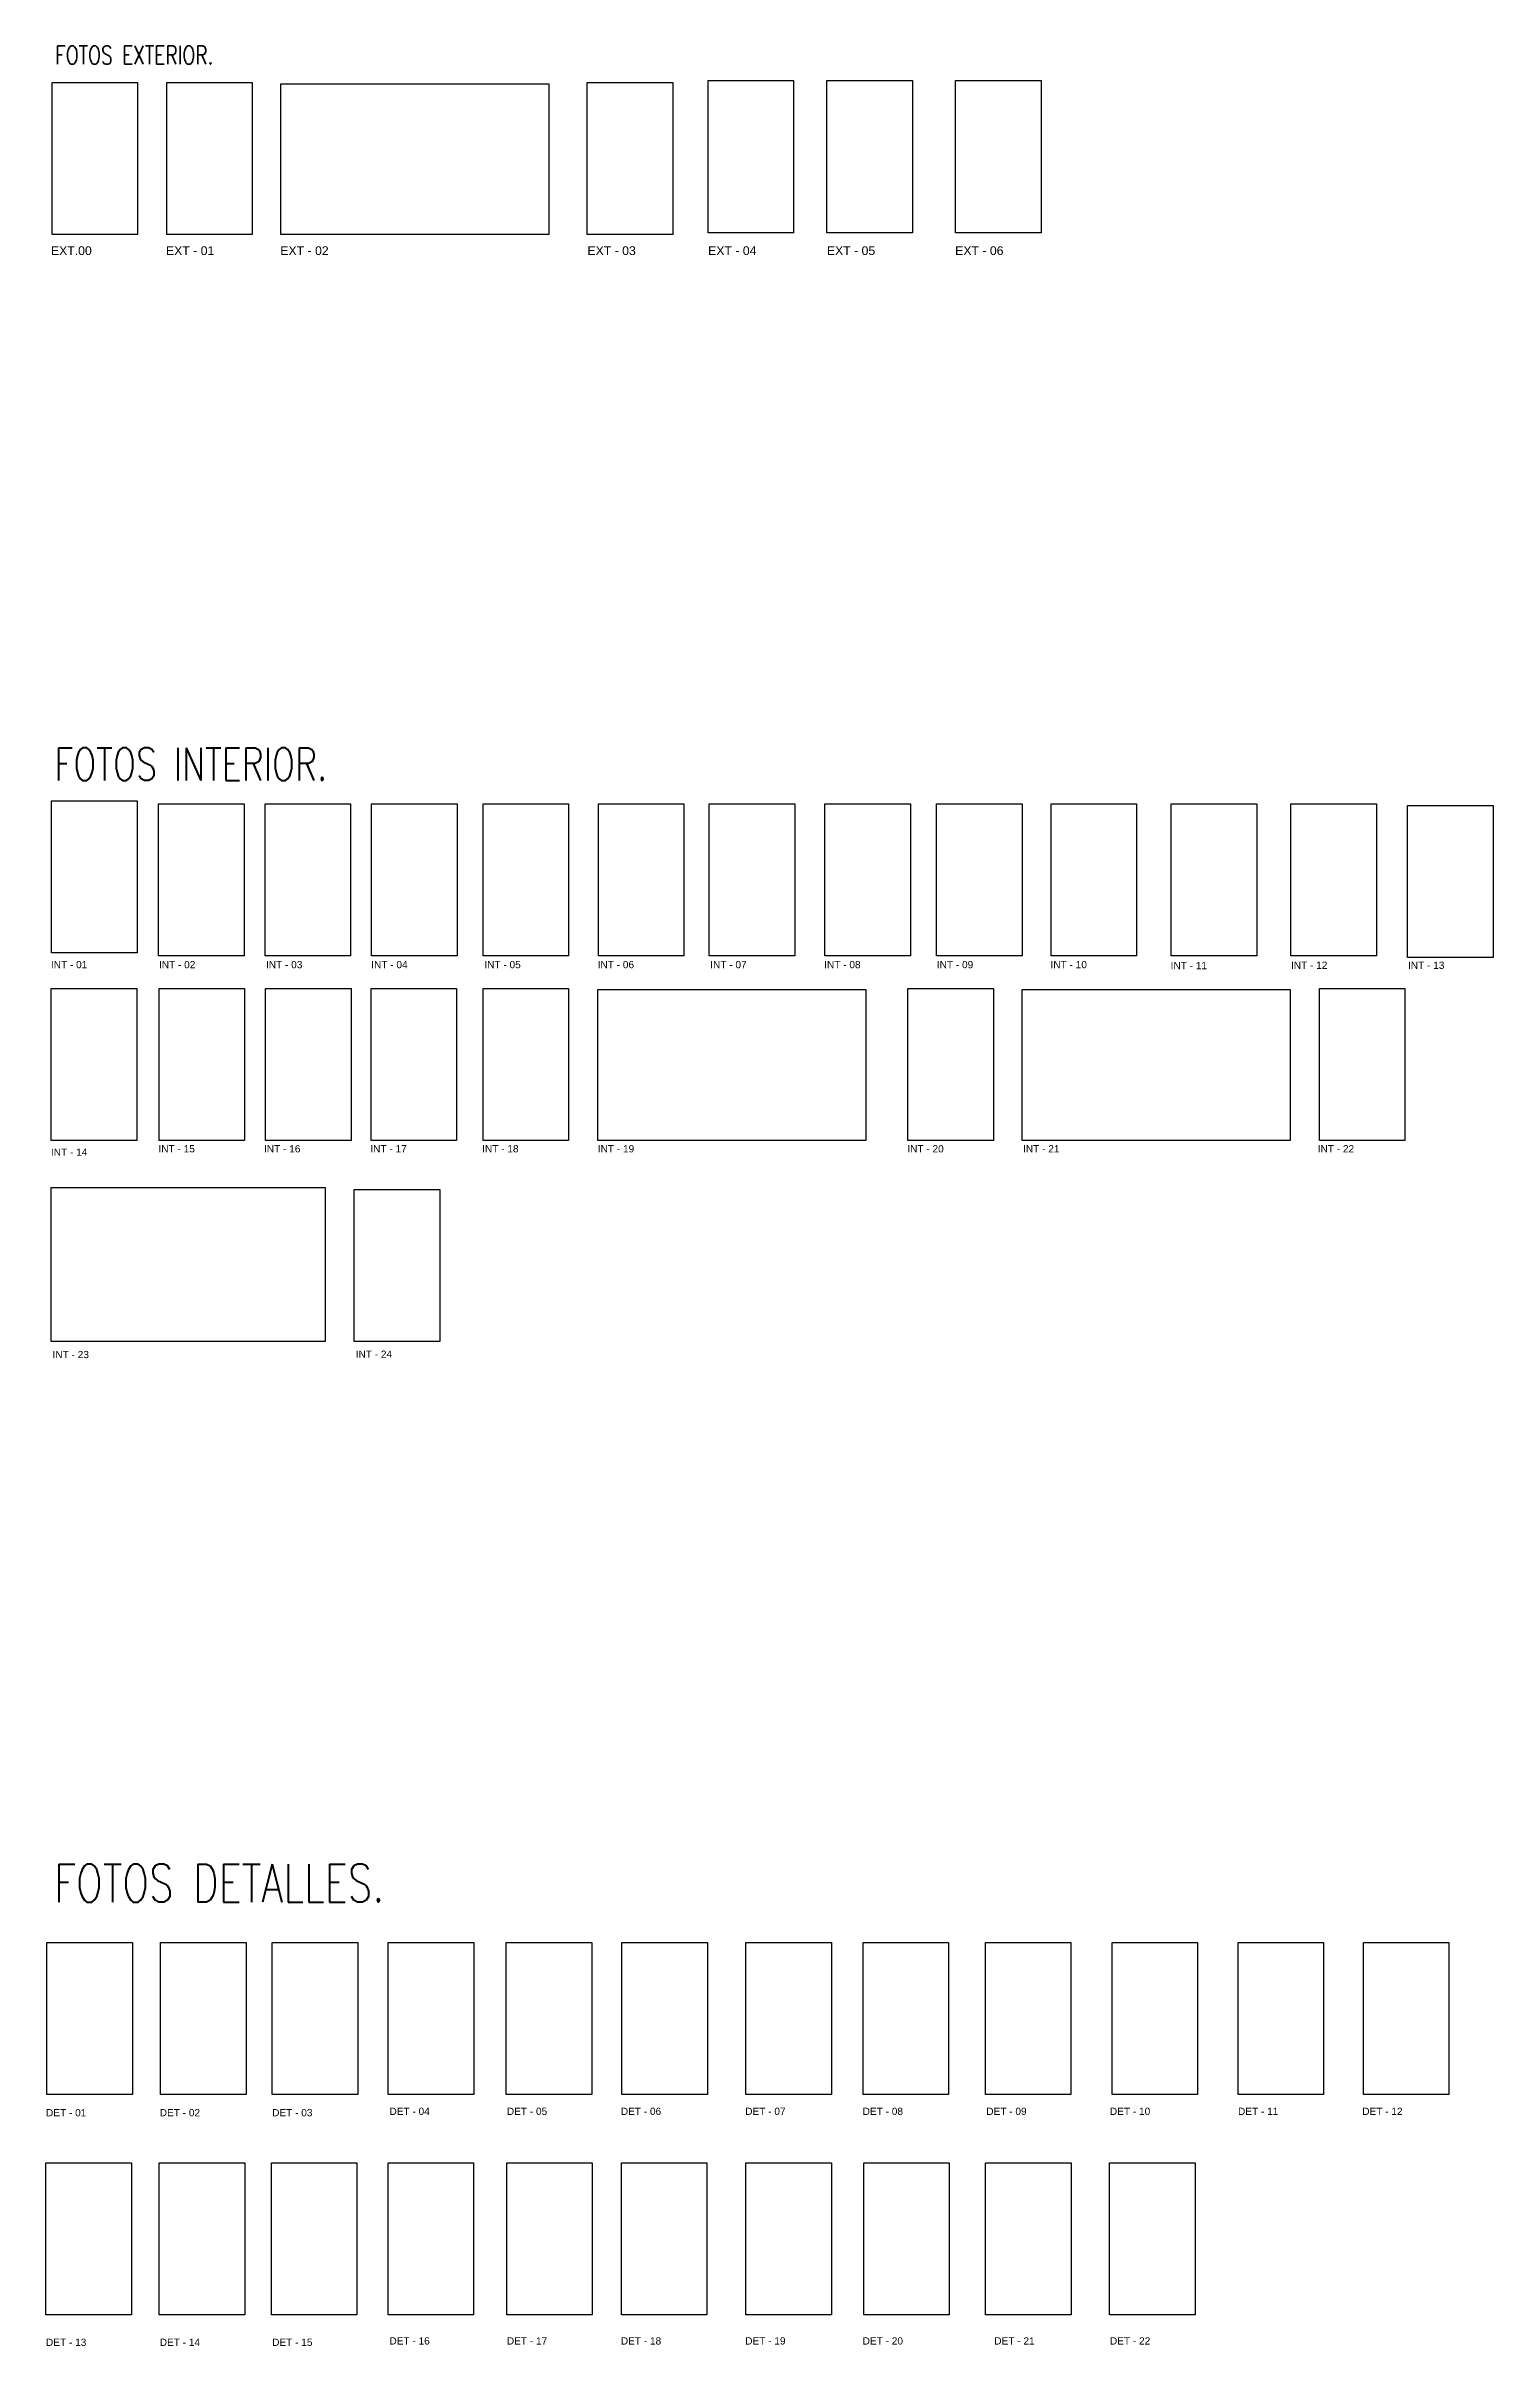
# Model space of a CAD drawing. Header units: millimetres. Extents: x 0 to 21977, y 2 to 7635.
# Drawn here: x 10929.75 to 10955.12, y 3792.52 to 3832.85 of the extents above; entities that cross this region are included whole.
import ezdxf

# ---------------------------------------------------------------- set-up
doc = ezdxf.new("R2010")
doc.units = ezdxf.units.MM
doc.layers.add('IMAGENES', color=141, linetype='Continuous')
doc.styles.add('BBVA_Guadalajara Rastro_FN$0$X-PP-NEW$0$ROMANS', font='romans.shx', dxfattribs={"width": 0.75})
doc.styles.get("Standard").update_dxf_attribs({"font": 'arial.ttf'})
picture_1 = doc.add_image_def('image9.jpg', size_in_pixel=(585, 1040))
picture_2 = doc.add_image_def('image32.jpg', size_in_pixel=(585, 1040))
picture_3 = doc.add_image_def('image33.jpg', size_in_pixel=(585, 1040))
picture_4 = doc.add_image_def('image34.jpg', size_in_pixel=(585, 1040))
picture_5 = doc.add_image_def('image35.jpg', size_in_pixel=(585, 1040))
picture_6 = doc.add_image_def('image36.jpg', size_in_pixel=(585, 1040))
picture_7 = doc.add_image_def('image37.jpg', size_in_pixel=(585, 1040))
picture_8 = doc.add_image_def('image38.jpg', size_in_pixel=(585, 1040))
picture_9 = doc.add_image_def('image39.jpg', size_in_pixel=(585, 1040))
picture_10 = doc.add_image_def('image40.jpg', size_in_pixel=(585, 1040))
picture_11 = doc.add_image_def('image41.jpg', size_in_pixel=(585, 1040))
picture_12 = doc.add_image_def('image42.jpg', size_in_pixel=(585, 1040))
picture_13 = doc.add_image_def('image43.jpg', size_in_pixel=(585, 1040))
picture_14 = doc.add_image_def('image44.jpg', size_in_pixel=(585, 1040))
picture_15 = doc.add_image_def('image45.jpg', size_in_pixel=(585, 1040))
picture_16 = doc.add_image_def('image46.jpg', size_in_pixel=(585, 1040))
picture_17 = doc.add_image_def('image47.jpg', size_in_pixel=(585, 1040))
picture_18 = doc.add_image_def('image48.jpg', size_in_pixel=(585, 1040))
picture_19 = doc.add_image_def('image49.jpg', size_in_pixel=(585, 1040))
picture_20 = doc.add_image_def('image50.jpg', size_in_pixel=(585, 1040))
picture_21 = doc.add_image_def('image51.jpg', size_in_pixel=(585, 1040))
picture_22 = doc.add_image_def('image52.jpg', size_in_pixel=(585, 1040))
picture_23 = doc.add_image_def('image8.jpg', size_in_pixel=(585, 1040))
picture_24 = doc.add_image_def('image10.jpg', size_in_pixel=(585, 1040))
picture_25 = doc.add_image_def('image11.jpg', size_in_pixel=(585, 1040))
picture_26 = doc.add_image_def('image12.jpg', size_in_pixel=(585, 1040))
picture_27 = doc.add_image_def('image13.jpg', size_in_pixel=(585, 1040))
picture_28 = doc.add_image_def('image14.jpg', size_in_pixel=(585, 1040))
picture_29 = doc.add_image_def('image15.jpg', size_in_pixel=(585, 1040))
picture_30 = doc.add_image_def('image16.jpg', size_in_pixel=(585, 1040))
picture_31 = doc.add_image_def('image17.jpg', size_in_pixel=(585, 1040))
picture_32 = doc.add_image_def('image18.jpg', size_in_pixel=(585, 1040))
picture_33 = doc.add_image_def('image19.jpg', size_in_pixel=(585, 1040))
picture_34 = doc.add_image_def('image20.jpg', size_in_pixel=(1040, 585))
picture_35 = doc.add_image_def('image21.jpg', size_in_pixel=(585, 1040))
picture_36 = doc.add_image_def('image22.jpg', size_in_pixel=(585, 1040))
picture_37 = doc.add_image_def('image23.jpg', size_in_pixel=(585, 1040))
picture_38 = doc.add_image_def('image24.jpg', size_in_pixel=(585, 1040))
picture_39 = doc.add_image_def('image25.jpg', size_in_pixel=(585, 1040))
picture_40 = doc.add_image_def('image26.jpg', size_in_pixel=(1040, 585))
picture_41 = doc.add_image_def('image27.jpg', size_in_pixel=(585, 1040))
picture_42 = doc.add_image_def('image28.jpg', size_in_pixel=(1040, 585))
picture_43 = doc.add_image_def('image29.jpg', size_in_pixel=(585, 1040))
picture_44 = doc.add_image_def('image30.jpg', size_in_pixel=(1040, 585))
picture_45 = doc.add_image_def('image31.jpg', size_in_pixel=(585, 1040))
picture_46 = doc.add_image_def('image1.jpg', size_in_pixel=(585, 1040))
picture_47 = doc.add_image_def('image2.jpg', size_in_pixel=(585, 1040))
picture_48 = doc.add_image_def('image3.jpg', size_in_pixel=(1040, 585))
picture_49 = doc.add_image_def('image4.jpg', size_in_pixel=(585, 1040))
picture_50 = doc.add_image_def('image5.jpg', size_in_pixel=(585, 1040))
picture_51 = doc.add_image_def('image6.jpg', size_in_pixel=(585, 1040))
picture_52 = doc.add_image_def('image7.jpg', size_in_pixel=(585, 1040))

msp = doc.modelspace()

# ---------------------------------------------------------------- texts
at = {"layer": 'IMAGENES', "color": 161, "style": 'BBVA_Guadalajara Rastro_FN$0$X-PP-NEW$0$ROMANS', "width": 0.75}
for s, height, p in [('FOTOS EXTERIOR.', 0.31966, (10929.911, 3832.526)), ('FOTOS INTERIOR.', 0.57071, (10929.895, 3819.968)), ('FOTOS DETALLES.', 0.66491, (10929.889, 3800.301))]:
    msp.add_text(s, height=height, dxfattribs=at).set_placement(p)
at = {"layer": 'IMAGENES', "color": 150, "true_color": 0x0a85ff}
for s, height, p in [('EXT.00', 0.1538, (10929.834, 3829.18)), ('EXT - 01', 0.1538, (10931.852, 3829.18)), ('EXT - 02', 0.1538, (10933.857, 3829.18)), ('EXT - 03', 0.1538, (10939.243, 3829.18)), ('EXT - 04', 0.1538, (10941.359, 3829.18)), ('EXT - 05', 0.1538, (10943.441, 3829.18)), ('EXT - 06', 0.1538, (10945.691, 3829.18)), ('INT - 01', 0.1265, (10929.834, 3816.675)), ('INT - 02', 0.1265, (10931.729, 3816.675)), ('INT - 03', 0.1265, (10933.606, 3816.675)), ('INT - 04', 0.1265, (10935.451, 3816.675)), ('INT - 05', 0.1265, (10937.435, 3816.675)), ('INT - 06', 0.1265, (10939.422, 3816.675)), ('INT - 07', 0.1265, (10941.396, 3816.675)), ('INT - 08', 0.1265, (10943.394, 3816.675)), ('INT - 09', 0.1265, (10945.37, 3816.675)), ('INT - 10', 0.1265, (10947.363, 3816.675)), ('INT - 11', 0.1265, (10949.469, 3816.658)), ('INT - 12', 0.1265, (10951.58, 3816.664)), ('INT - 13', 0.1265, (10953.632, 3816.664)), ('INT - 15', 0.1265, (10931.72, 3813.446)), ('INT - 16', 0.1265, (10933.571, 3813.446)), ('INT - 17', 0.1265, (10935.436, 3813.446)), ('INT - 18', 0.1265, (10937.397, 3813.446)), ('INT - 19', 0.1265, (10939.424, 3813.446)), ('INT - 20', 0.1265, (10944.852, 3813.446)), ('INT - 21', 0.1265, (10946.882, 3813.446)), ('INT - 22', 0.1265, (10952.049, 3813.446)), ('INT - 14', 0.1265, (10929.834, 3813.386)), ('INT - 23', 0.1265, (10929.863, 3809.838)), ('INT - 24', 0.1265, (10935.179, 3809.844)), ('DET - 01', 0.1265, (10929.748, 3796.544)), ('DET - 02', 0.1265, (10931.743, 3796.544)), ('DET - 03', 0.1265, (10933.714, 3796.544)), ('DET - 04', 0.1265, (10935.771, 3796.568)), ('DET - 05', 0.1265, (10937.83, 3796.568)), ('DET - 06', 0.1265, (10939.829, 3796.568)), ('DET - 07', 0.1265, (10942.01, 3796.568)), ('DET - 08', 0.1265, (10944.069, 3796.568)), ('DET - 09', 0.1265, (10946.237, 3796.568)), ('DET - 10', 0.1265, (10948.405, 3796.568)), ('DET - 11', 0.1265, (10950.651, 3796.568)), ('DET - 12', 0.1265, (10952.83, 3796.568)), ('DET - 13', 0.1265, (10929.748, 3792.518)), ('DET - 14', 0.1265, (10931.743, 3792.518)), ('DET - 15', 0.1265, (10933.714, 3792.518)), ('DET - 16', 0.1265, (10935.771, 3792.542)), ('DET - 17', 0.1265, (10937.83, 3792.542)), ('DET - 18', 0.1265, (10939.829, 3792.542)), ('DET - 19', 0.1265, (10942.01, 3792.542)), ('DET - 20', 0.1265, (10944.069, 3792.542)), ('DET - 21', 0.1265, (10946.378, 3792.542)), ('DET - 22', 0.1265, (10948.405, 3792.542))]:
    msp.add_text(s, height=height, dxfattribs=at).set_placement(p)

# ---------------------------------------------------------------- pictures from other files: only their frames are drawn
at = {"layer": 'IMAGENES'}
image = msp.add_image(picture_46, insert=(10929.855, 3829.538), size_in_units=(1.5, 2.667), dxfattribs=at)
image.dxf.flags = 7
image = msp.add_image(picture_47, insert=(10931.866, 3829.538), size_in_units=(1.5, 2.667), dxfattribs=at)
image.dxf.flags = 7
image = msp.add_image(picture_48, insert=(10933.866, 3829.538), size_in_units=(4.7, 2.644), dxfattribs=at)
image.dxf.flags = 7
image = msp.add_image(picture_49, insert=(10939.24, 3829.538), size_in_units=(1.5, 2.667), dxfattribs=at)
image.dxf.flags = 7
image = msp.add_image(picture_50, insert=(10941.359, 3829.571), size_in_units=(1.5, 2.667), dxfattribs=at)
image.dxf.flags = 7
image = msp.add_image(picture_51, insert=(10943.441, 3829.571), size_in_units=(1.5, 2.667), dxfattribs=at)
image.dxf.flags = 7
image = msp.add_image(picture_52, insert=(10945.699, 3829.571), size_in_units=(1.5, 2.667), dxfattribs=at)
image.dxf.flags = 7
image = msp.add_image(picture_23, insert=(10929.847, 3816.943), size_in_units=(1.5, 2.667), dxfattribs=at)
image.dxf.flags = 7
image = msp.add_image(picture_1, insert=(10931.721, 3816.89), size_in_units=(1.5, 2.667), dxfattribs=at)
image.dxf.flags = 7
image = msp.add_image(picture_24, insert=(10933.589, 3816.89), size_in_units=(1.5, 2.667), dxfattribs=at)
image.dxf.flags = 7
image = msp.add_image(picture_25, insert=(10935.457, 3816.89), size_in_units=(1.5, 2.667), dxfattribs=at)
image.dxf.flags = 7
image = msp.add_image(picture_26, insert=(10937.412, 3816.89), size_in_units=(1.5, 2.667), dxfattribs=at)
image.dxf.flags = 7
image = msp.add_image(picture_27, insert=(10939.434, 3816.89), size_in_units=(1.5, 2.667), dxfattribs=at)
image.dxf.flags = 7
image = msp.add_image(picture_28, insert=(10941.377, 3816.89), size_in_units=(1.5, 2.667), dxfattribs=at)
image.dxf.flags = 7
image = msp.add_image(picture_29, insert=(10943.405, 3816.89), size_in_units=(1.5, 2.667), dxfattribs=at)
image.dxf.flags = 7
image = msp.add_image(picture_30, insert=(10945.366, 3816.89), size_in_units=(1.5, 2.667), dxfattribs=at)
image.dxf.flags = 7
image = msp.add_image(picture_31, insert=(10947.373, 3816.89), size_in_units=(1.5, 2.667), dxfattribs=at)
image.dxf.flags = 7
image = msp.add_image(picture_32, insert=(10949.481, 3816.89), size_in_units=(1.5, 2.667), dxfattribs=at)
image.dxf.flags = 7
image = msp.add_image(picture_33, insert=(10951.577, 3816.89), size_in_units=(1.5, 2.667), dxfattribs=at)
image.dxf.flags = 7
image = msp.add_image(picture_34, insert=(10953.623, 3819.527), size_in_units=(2.667, 1.5), rotation=-90, dxfattribs=at)
image.dxf.flags = 7
image = msp.add_image(picture_35, insert=(10929.841, 3813.655), size_in_units=(1.5, 2.667), dxfattribs=at)
image.dxf.flags = 7
image = msp.add_image(picture_36, insert=(10931.731, 3813.655), size_in_units=(1.5, 2.667), dxfattribs=at)
image.dxf.flags = 7
image = msp.add_image(picture_37, insert=(10933.597, 3813.655), size_in_units=(1.5, 2.667), dxfattribs=at)
image.dxf.flags = 7
image = msp.add_image(picture_38, insert=(10935.448, 3813.655), size_in_units=(1.5, 2.667), dxfattribs=at)
image.dxf.flags = 7
image = msp.add_image(picture_39, insert=(10937.413, 3813.655), size_in_units=(1.5, 2.667), dxfattribs=at)
image.dxf.flags = 7
image = msp.add_image(picture_40, insert=(10939.426, 3813.655), size_in_units=(4.7, 2.644), dxfattribs=at)
image.dxf.flags = 7
image = msp.add_image(picture_41, insert=(10944.861, 3813.655), size_in_units=(1.5, 2.667), dxfattribs=at)
image.dxf.flags = 7
image = msp.add_image(picture_42, insert=(10946.866, 3813.655), size_in_units=(4.7, 2.644), dxfattribs=at)
image.dxf.flags = 7
image = msp.add_image(picture_43, insert=(10952.079, 3813.655), size_in_units=(1.5, 2.667), dxfattribs=at)
image.dxf.flags = 7
image = msp.add_image(picture_44, insert=(10929.841, 3810.128), size_in_units=(4.8, 2.7), dxfattribs=at)
image.dxf.flags = 7
image = msp.add_image(picture_45, insert=(10935.152, 3810.128), size_in_units=(1.5, 2.667), dxfattribs=at)
image.dxf.flags = 7
image = msp.add_image(picture_1, insert=(10929.764, 3796.926), size_in_units=(1.5, 2.667), dxfattribs=at)
image.dxf.flags = 7
image = msp.add_image(picture_2, insert=(10931.758, 3796.926), size_in_units=(1.5, 2.667), dxfattribs=at)
image.dxf.flags = 7
image = msp.add_image(picture_3, insert=(10933.716, 3796.926), size_in_units=(1.5, 2.667), dxfattribs=at)
image.dxf.flags = 7
image = msp.add_image(picture_4, insert=(10935.749, 3796.926), size_in_units=(1.5, 2.667), dxfattribs=at)
image.dxf.flags = 7
image = msp.add_image(picture_5, insert=(10937.82, 3796.926), size_in_units=(1.5, 2.667), dxfattribs=at)
image.dxf.flags = 7
image = msp.add_image(picture_6, insert=(10939.848, 3796.926), size_in_units=(1.5, 2.667), dxfattribs=at)
image.dxf.flags = 7
image = msp.add_image(picture_7, insert=(10942.021, 3796.926), size_in_units=(1.5, 2.667), dxfattribs=at)
image.dxf.flags = 7
image = msp.add_image(picture_8, insert=(10944.076, 3796.926), size_in_units=(1.5, 2.667), dxfattribs=at)
image.dxf.flags = 7
image = msp.add_image(picture_9, insert=(10946.221, 3796.926), size_in_units=(1.5, 2.667), dxfattribs=at)
image.dxf.flags = 7
image = msp.add_image(picture_10, insert=(10948.442, 3796.926), size_in_units=(1.5, 2.667), dxfattribs=at)
image.dxf.flags = 7
image = msp.add_image(picture_11, insert=(10950.651, 3796.926), size_in_units=(1.5, 2.667), dxfattribs=at)
image.dxf.flags = 7
image = msp.add_image(picture_12, insert=(10952.849, 3796.926), size_in_units=(1.5, 2.667), dxfattribs=at)
image.dxf.flags = 7
image = msp.add_image(picture_13, insert=(10929.748, 3793.061), size_in_units=(1.5, 2.667), dxfattribs=at)
image.dxf.flags = 7
image = msp.add_image(picture_14, insert=(10931.735, 3793.061), size_in_units=(1.5, 2.667), dxfattribs=at)
image.dxf.flags = 7
image = msp.add_image(picture_15, insert=(10933.7, 3793.061), size_in_units=(1.5, 2.667), dxfattribs=at)
image.dxf.flags = 7
image = msp.add_image(picture_16, insert=(10935.747, 3793.061), size_in_units=(1.5, 2.667), dxfattribs=at)
image.dxf.flags = 7
image = msp.add_image(picture_17, insert=(10937.828, 3793.061), size_in_units=(1.5, 2.667), dxfattribs=at)
image.dxf.flags = 7
image = msp.add_image(picture_18, insert=(10939.838, 3793.061), size_in_units=(1.5, 2.667), dxfattribs=at)
image.dxf.flags = 7
image = msp.add_image(picture_19, insert=(10942.021, 3793.061), size_in_units=(1.5, 2.667), dxfattribs=at)
image.dxf.flags = 7
image = msp.add_image(picture_20, insert=(10944.087, 3793.061), size_in_units=(1.5, 2.667), dxfattribs=at)
image.dxf.flags = 7
image = msp.add_image(picture_21, insert=(10946.223, 3793.061), size_in_units=(1.5, 2.667), dxfattribs=at)
image.dxf.flags = 7
image = msp.add_image(picture_22, insert=(10948.398, 3793.061), size_in_units=(1.5, 2.667), dxfattribs=at)
image.dxf.flags = 7

doc.saveas('drawing.dxf')
